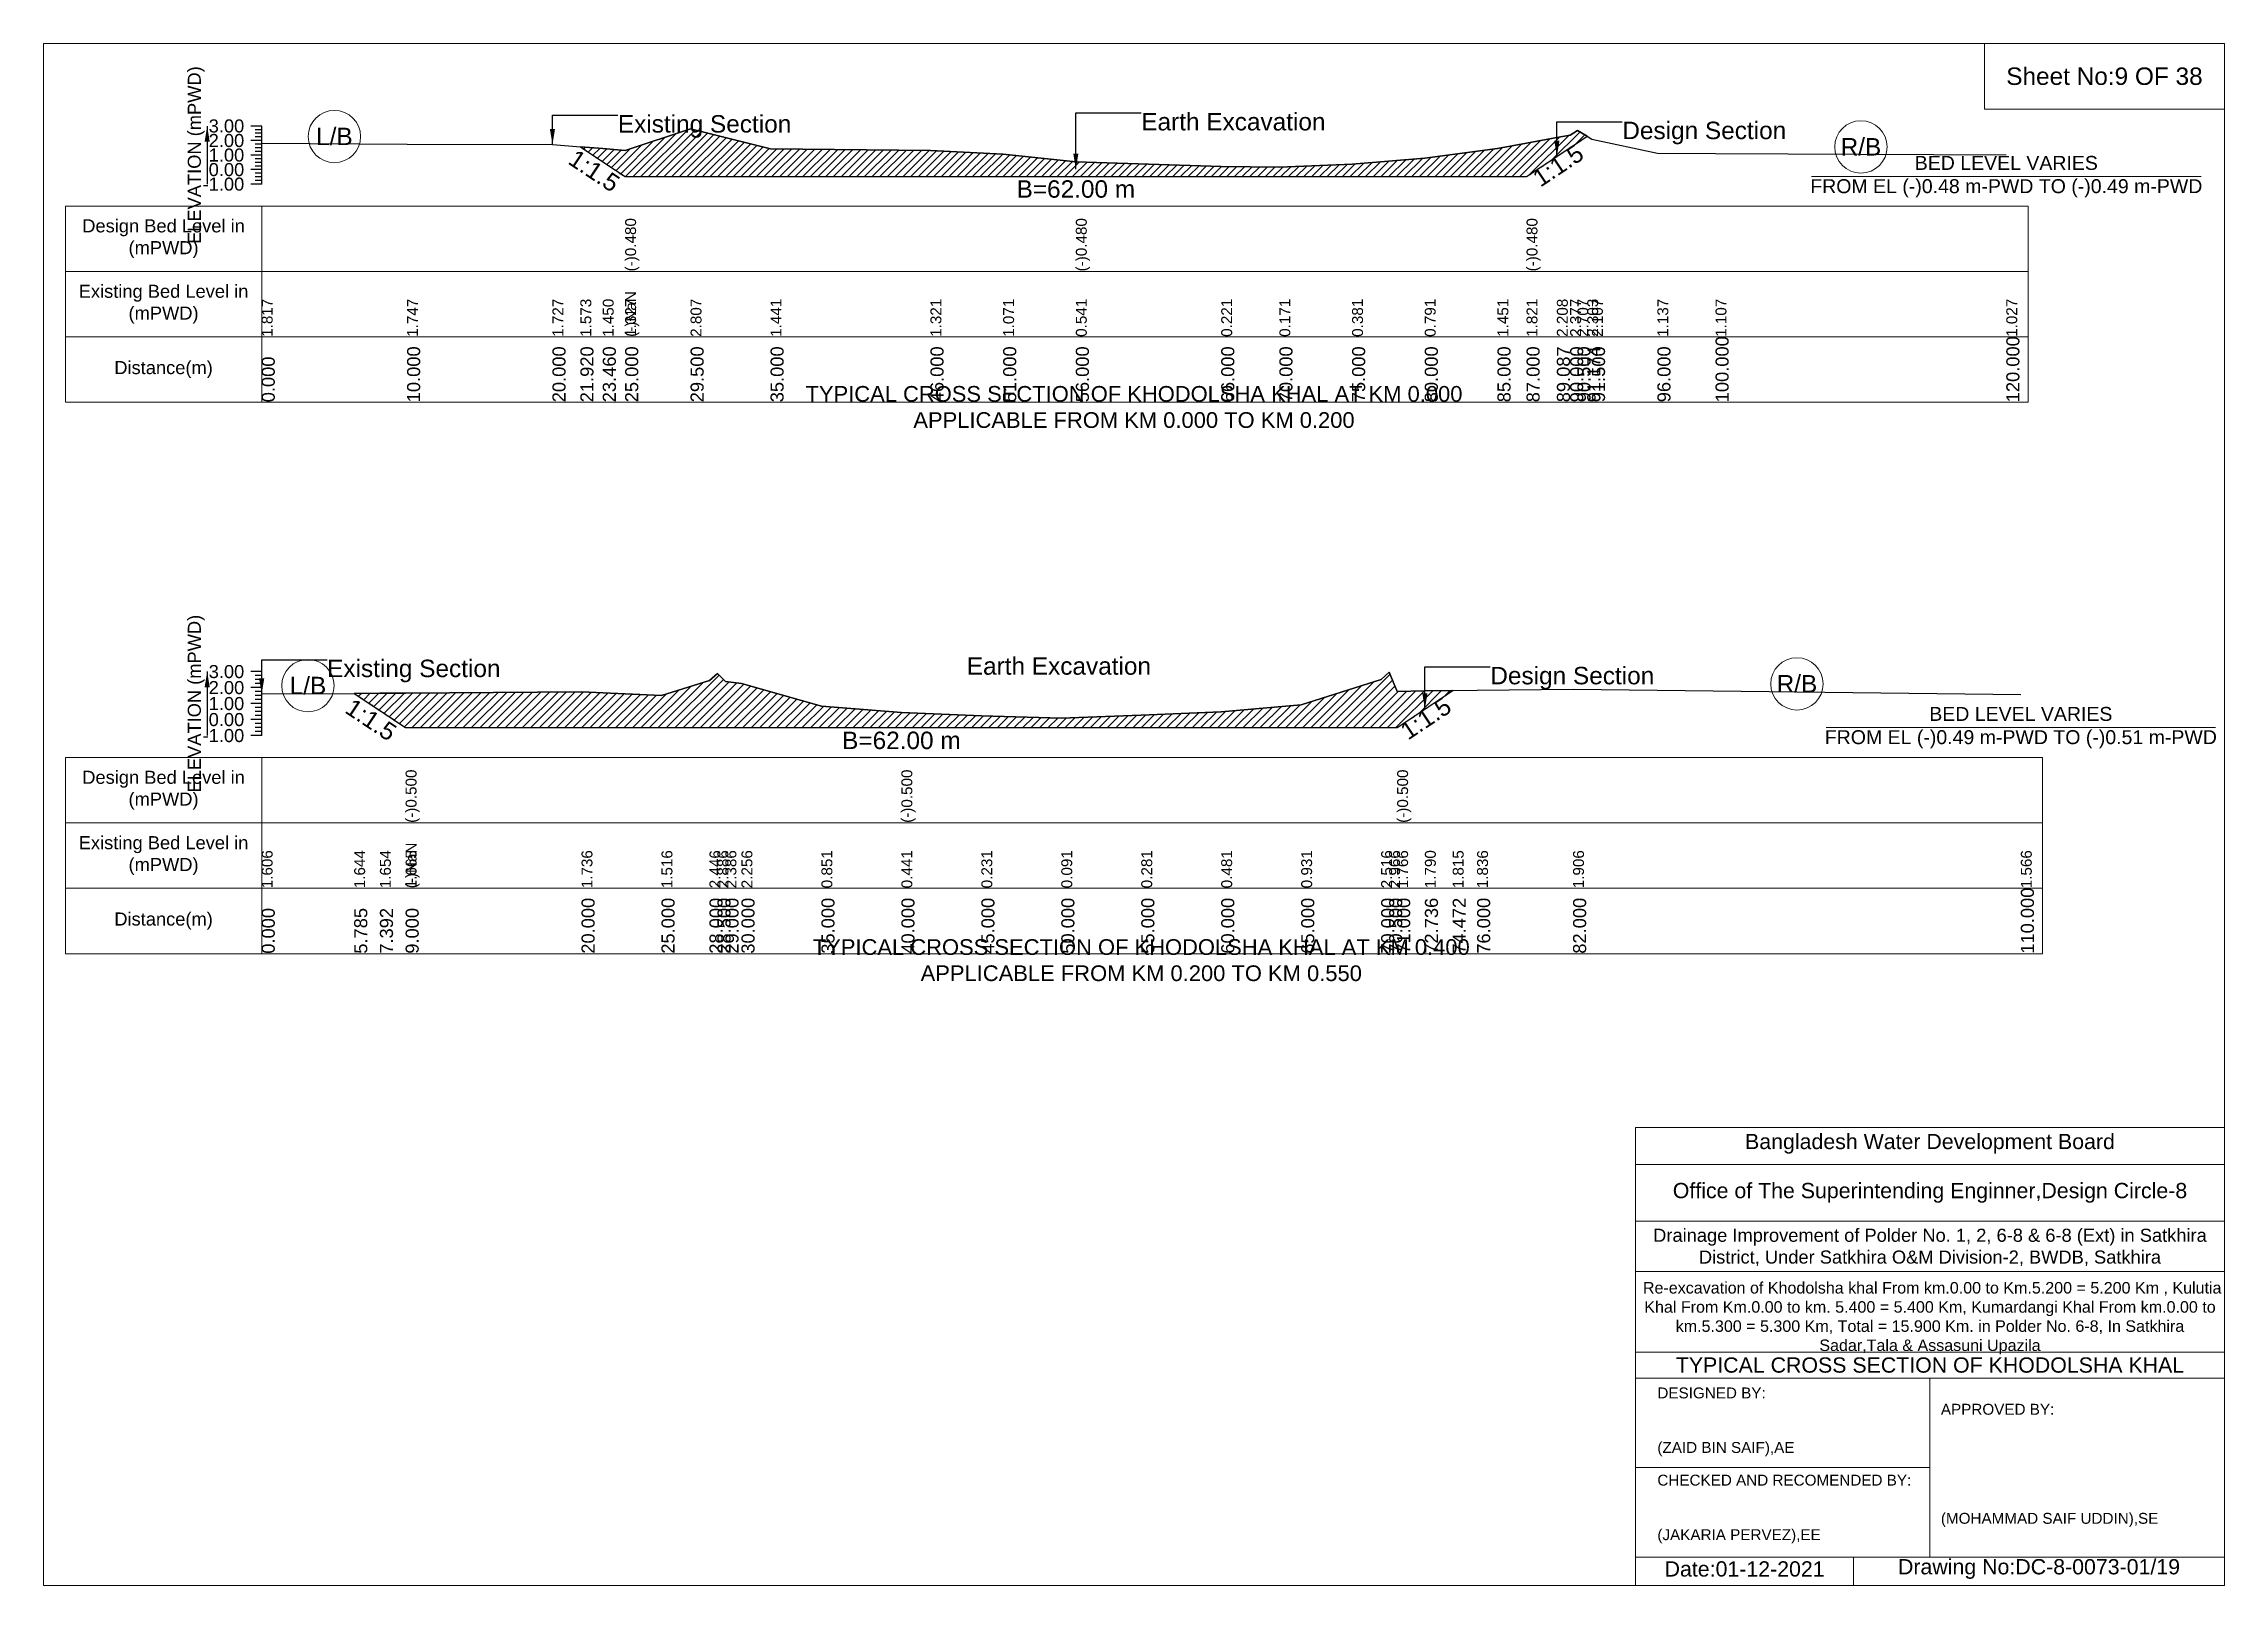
# Model space of a CAD drawing. Header units: inches. Extents: x 93000 to 476000, y -4242 to 0.
# Drawn here: x 180000 to 186000, y -4242 to 0 of the extents above; entities that cross this region are included whole.
import ezdxf

# ---------------------------------------------------------------- set-up
doc = ezdxf.new("R2010")
doc.units = ezdxf.units.IN
doc.header["$LTSCALE"] = 7
doc.header["$MEASUREMENT"] = 0
doc.linetypes.add('DASHED', pattern=[0.75, 0.5, -0.25])
for name, color, linetype, lineweight in [('Cross section Data Border', 7, 'Continuous', 9), ('Cross Section Labels', 7, 'Continuous', 9), ('Design_Bed_Level for Xsection', 7, 'DASHED', 25), ('Existing_Bed_Level for Xsection', 7, 'Continuous', 25), ('Long Section Labels', 7, 'Continuous', 9)]:
    doc.layers.add(name, color=color, linetype=linetype, lineweight=lineweight)
doc.styles.get("Standard").update_dxf_attribs({"font": 'arial.ttf'})
doc.dimstyles.get("Standard").update_dxf_attribs({"dimtxt": 0.18, "dimasz": 0.18, "dimexe": 0.18, "dimexo": 0.0625, "dimgap": 0.09, "dimtad": 0, "dimtih": 1, "dimtoh": 1, "dimdec": 4, "dimzin": 0, "dimdsep": 46, "dimtxsty": 'Standard', "dimcen": 0.09, "dimadec": 0, "dimazin": 0, "dimtfac": 1, "dimtdec": 4, "dimtofl": 0, "dimtmove": 0, "dimatfit": 3, "dimfxl": 1, "dimtolj": 1, "dimtzin": 0, "dimarcsym": 0})

msp = doc.modelspace()

# ---------------------------------------------------------------- texts
at = {"layer": 'Cross section Data Border', "attachment_point": 5}
for s, insert, char_height in [('Sheet No:9 OF 38', (185670, -90), 48), ('Bangladesh Water Development Board', (185190, -3027), 42), ('Office of The Superintending Enginner,Design Circle-8', (185190, -3162), 42)]:
    msp.add_mtext(s, dxfattribs=dict(at, insert=insert, char_height=char_height))
at = {"layer": 'Cross section Data Border'}
for s, insert, char_height, width, attachment_point in [('Design Bed Level in (mPWD)', (180330, -536.8), 36, 480, 5), ('Existing Bed Level in (mPWD)', (180330, -716.8), 36, 480, 5), ('Distance(m)', (180330, -896.8), 36, 480, 5), ('Design Bed Level in (mPWD)', (180330, -2054), 36, 480, 5), ('Existing Bed Level in (mPWD)', (180330, -2234), 36, 480, 5), ('Distance(m)', (180330, -2414), 36, 480, 5), ('Drainage Improvement of Polder No. 1, 2, 6-8 & 6-8 (Ext) in Satkhira District, Under Satkhira O&M Division-2, BWDB, Satkhira', (185190, -3312), 36, 1680, 5), (' Re-excavation of Khodolsha khal From km.0.00 to Km.5.200 = 5.200 Km , Kulutia Khal From Km.0.00 to km. 5.400 = 5.400 Km, Kumardangi Khal From km.0.00 to km.5.300 = 5.300 Km, Total = 15.900 Km. in Polder No. 6-8, In Satkhira Sadar,Tala & Assasuni Upazila', (185190, -3507), 31.6143, 1620, 5), ('TYPICAL CROSS SECTION OF KHODOLSHA KHAL', (185190, -3636), 42, 1680, 5), ('DESIGNED BY:^J^J^J(ZAID BIN SAIF),AE', (184440, -3792), 30, 840, 4), ('APPROVED BY:^J^J^J^J^J^J(MOHAMMAD SAIF UDDIN),SE', (185220, -3912), 30, 840, 4), ('CHECKED AND RECOMENDED BY:^J^J^J(JAKARIA PERVEZ),EE', (184440, -4032), 30, 840, 4), ('Date:01-12-2021', (184680, -4197), 42, 840, 5), ('Drawing No:DC-8-0073-01/19', (185490, -4197), 42, 1320, 5)]:
    msp.add_mtext(s, dxfattribs=dict(at, insert=insert, char_height=char_height, width=width, attachment_point=attachment_point))
at = {"layer": 'Cross Section Labels'}
for s, insert, char_height, attachment_point in [('L/B', (180800, -255.6), 48, 5), ('Existing Section', (181580, -196.8), 48, 1), ('Earth Excavation', (183020, -190.8), 48, 1), ('Design Section', (184343.5, -214.8), 48, 1), ('R/B', (185000, -284.2), 48, 5), ('BED LEVEL VARIES ^JFROM EL (-)0.48 m-PWD TO (-)0.49 m-PWD', (185400, -366), 38.4, 5), ('B=62.00 m', (182840, -376), 48, 2), ('TYPICAL CROSS SECTION OF KHODOLSHA KHAL AT KM 0.000^JAPPLICABLE FROM KM 0.000 TO KM 0.200', (183000, -1000), 43.2, 5), ('L/B', (180727.3, -1766.5), 48, 5), ('Existing Section', (180780, -1695), 48, 1), ('Earth Excavation', (182540, -1688.4), 48, 1), ('Design Section', (183980.4, -1714.8), 48, 1), ('R/B', (184824, -1761.6), 48, 5), ('BED LEVEL VARIES ^JFROM EL (-)0.49 m-PWD TO (-)0.51 m-PWD', (185440, -1882), 38.4, 5), ('B=62.00 m', (182360, -1893), 48, 2), ('TYPICAL CROSS SECTION OF KHODOLSHA KHAL AT KM 0.400^JAPPLICABLE FROM KM 0.200 TO KM 0.550', (183020, -2522), 43.2, 5)]:
    msp.add_mtext(s, dxfattribs=dict(at, insert=insert, char_height=char_height, attachment_point=attachment_point))
at = {"layer": 'Cross Section Labels', "char_height": 48, "attachment_point": 2}
for insert, rotation in [((181528.4, -330), 326.30993), ((184153.5, -315.4), 33.69007), ((183789.4, -1836.6), 33.69007), ((180914.3, -1840.3), 326.30993)]:
    msp.add_mtext('1:1.5', dxfattribs=dict(at, insert=insert, rotation=rotation))
at = {"layer": 'Existing_Bed_Level for Xsection', "char_height": 36, "attachment_point": 5, "rotation": 90}
for insert in [(180420, -306.8), (180420, -1816)]:
    msp.add_mtext('ELEVATION (mPWD)', dxfattribs=dict(at, insert=insert))
at = {"layer": 'Existing_Bed_Level for Xsection', "char_height": 36, "attachment_point": 6}
for s, insert in [('3.00', (180552, -226.8)), ('2.00', (180552, -266.8)), ('1.00', (180552, -306.8)), ('0.00', (180552, -346.8)), ('-1.00', (180552, -386.8)), ('3.00', (180552, -1728)), ('2.00', (180552, -1772)), ('1.00', (180552, -1816)), ('0.00', (180552, -1860)), ('-1.00', (180552, -1904))]:
    msp.add_mtext(s, dxfattribs=dict(at, insert=insert))
at = {"layer": 'Long Section Labels', "attachment_point": 1, "rotation": 90}
for s, insert, char_height in [('(-)0.480', (181600, -626.8), 30), ('(-)0.480', (182840, -626.8), 30), ('(-)0.480', (184080, -626.8), 30), ('1.817', (180600, -806.8), 30), ('1.747', (181000, -806.8), 30), ('1.727', (181400, -806.8), 30), ('1.573', (181476.8, -806.8), 30), ('1.450', (181538.4, -806.8), 30), ('(-)NaN', (181600, -806.8), 30), ('1.327', (181600, -806.8), 30), ('1.327', (181600, -806.8), 30), ('2.807', (181780, -806.8), 30), ('1.441', (182000, -806.8), 30), ('1.321', (182440, -806.8), 30), ('1.071', (182640, -806.8), 30), ('0.541', (182840, -806.8), 30), ('0.541', (182840, -806.8), 30), ('0.541', (182840, -806.8), 30), ('0.221', (183240, -806.8), 30), ('0.171', (183400, -806.8), 30), ('0.381', (183600, -806.8), 30), ('0.791', (183800, -806.8), 30), ('1.451', (184000, -806.8), 30), ('1.821', (184080, -806.8), 30), ('1.821', (184080, -806.8), 30), ('1.821', (184080, -806.8), 30), ('2.208', (184163.5, -806.8), 30), ('2.377', (184200, -806.8), 30), ('2.707', (184220, -806.8), 30), ('2.303', (184247, -806.8), 30), ('2.107', (184260, -806.8), 30), ('1.137', (184440, -806.8), 30), ('1.107', (184600, -806.8), 30), ('1.027', (185400, -806.8), 30), ('10.000', (181000, -986.8), 36), ('20.000', (181400, -986.8), 36), ('21.920', (181476.8, -986.8), 36), ('23.460', (181538.4, -986.8), 36), ('25.000', (181600, -986.8), 36), ('25.000', (181600, -986.8), 36), ('25.000', (181600, -986.8), 36), ('29.500', (181780, -986.8), 36), ('35.000', (182000, -986.8), 36), ('46.000', (182440, -986.8), 36), ('51.000', (182640, -986.8), 36), ('56.000', (182840, -986.8), 36), ('56.000', (182840, -986.8), 36), ('56.000', (182840, -986.8), 36), ('66.000', (183240, -986.8), 36), ('70.000', (183400, -986.8), 36), ('75.000', (183600, -986.8), 36), ('80.000', (183800, -986.8), 36), ('85.000', (184000, -986.8), 36), ('87.000', (184080, -986.8), 36), ('87.000', (184080, -986.8), 36), ('87.000', (184080, -986.8), 36), ('89.087', (184163.5, -986.8), 36), ('90.000', (184200, -986.8), 36), ('90.500', (184220, -986.8), 36), ('91.174', (184247, -986.8), 36), ('91.500', (184260, -986.8), 36), ('96.000', (184440, -986.8), 36), ('100.000', (184600, -986.8), 36), ('120.000', (185400, -986.8), 36), ('0.000', (180600, -986.8), 36), ('(-)0.500', (180996, -2144), 30), ('(-)0.500', (182360, -2144), 30), ('(-)0.500', (183724, -2144), 30), ('(-)NaN', (180996, -2324), 30), ('(-)NaN', (180996, -2324), 30), ('(-)NaN', (180996, -2324), 30), ('1.606', (180600, -2324), 30), ('1.644', (180854.5, -2324), 30), ('1.654', (180925.3, -2324), 30), ('1.665', (180996, -2324), 30), ('1.665', (180996, -2324), 30), ('1.736', (181480, -2324), 30), ('1.516', (181700, -2324), 30), ('2.446', (181832, -2324), 30), ('2.886', (181854, -2324), 30), ('2.386', (181876, -2324), 30), ('2.256', (181920, -2324), 30), ('0.851', (182140, -2324), 30), ('0.441', (182360, -2324), 30), ('0.441', (182360, -2324), 30), ('0.231', (182580, -2324), 30), ('0.091', (182800, -2324), 30), ('0.281', (183020, -2324), 30), ('0.481', (183240, -2324), 30), ('0.931', (183460, -2324), 30), ('2.516', (183680, -2324), 30), ('2.966', (183702, -2324), 30), ('1.766', (183724, -2324), 30), ('1.766', (183724, -2324), 30), ('1.790', (183800.4, -2324), 30), ('1.815', (183876.8, -2324), 30), ('1.836', (183944, -2324), 30), ('1.906', (184208, -2324), 30), ('1.566', (185440, -2324), 30), ('110.000', (185440, -2504), 36), ('0.000', (180600, -2504), 36), ('5.785', (180854.5, -2504), 36), ('7.392', (180925.3, -2504), 36), ('9.000', (180996, -2504), 36), ('9.000', (180996, -2504), 36), ('9.000', (180996, -2504), 36), ('20.000', (181480, -2504), 36), ('25.000', (181700, -2504), 36), ('28.000', (181832, -2504), 36), ('28.500', (181854, -2504), 36), ('29.000', (181876, -2504), 36), ('30.000', (181920, -2504), 36), ('35.000', (182140, -2504), 36), ('40.000', (182360, -2504), 36), ('40.000', (182360, -2504), 36), ('40.000', (182360, -2504), 36), ('45.000', (182580, -2504), 36), ('50.000', (182800, -2504), 36), ('55.000', (183020, -2504), 36), ('60.000', (183240, -2504), 36), ('65.000', (183460, -2504), 36), ('70.000', (183680, -2504), 36), ('70.500', (183702, -2504), 36), ('71.000', (183724, -2504), 36), ('71.000', (183724, -2504), 36), ('71.000', (183724, -2504), 36), ('72.736', (183800.4, -2504), 36), ('74.472', (183876.8, -2504), 36), ('76.000', (183944, -2504), 36), ('82.000', (184208, -2504), 36)]:
    msp.add_mtext(s, dxfattribs=dict(at, insert=insert, char_height=char_height))

# ---------------------------------------------------------------- hatches: boundary and pattern name
at = {"layer": 'Existing_Bed_Level for Xsection'}
h = msp.add_hatch(dxfattribs=at)
h.set_pattern_fill('ANSI31', color=256, scale=120, style=0)
h.paths.add_polyline_path([(181476.8, -283.9), (181538.4, -325), (181600, -366), (181780, -366), (182000, -366), (182440, -366), (182640, -366), (182840, -366), (183240, -366), (183400, -366), (183600, -366), (183800, -366), (184000, -366), (184080, -366), (184163.5, -310.4), (184200, -286), (184220, -272.7), (184247, -254.7), (184220, -238.6), (184200, -251.8), (184163.5, -258.5), (184080, -274), (184000, -288.8), (183800, -315.2), (183600, -331.6), (183400, -340), (183240, -338), (182840, -325.2), (182640, -304), (182440, -294), (182000, -289.2), (181780, -234.6), (181600, -293.8), (181538.4, -288.8)])
h = msp.add_hatch(dxfattribs=at)
h.set_pattern_fill('ANSI31', color=256, scale=132, style=0)
h.paths.add_polyline_path([(180854.5, -1787.7), (180925.3, -1834.8), (180996, -1882), (181480, -1882), (181700, -1882), (181832, -1882), (181854, -1882), (181876, -1882), (181920, -1882), (182140, -1882), (182360, -1882), (182580, -1882), (182800, -1882), (183020, -1882), (183240, -1882), (183460, -1882), (183680, -1882), (183702, -1882), (183724, -1882), (183800.4, -1831.1), (183876.8, -1780.2), (183800.4, -1781.2), (183724, -1782.3), (183702, -1729.5), (183680, -1749.3), (183460, -1819), (183240, -1838.8), (183020, -1847.6), (182800, -1856), (182580, -1849.8), (182360, -1840.6), (182140, -1822.6), (181920, -1760.7), (181876, -1755), (181854, -1733), (181832, -1752.4), (181700, -1793.3), (181480, -1783.6), (180996, -1786.8), (180925.3, -1787.2)])

# ---------------------------------------------------------------- linework, layer by layer
at = {"layer": 'Cross section Data Border'}
for points in [[(180000, 0), (186000, 0), (186000, -4242), (180000, -4242)], [(185340, 0), (186000, 0), (186000, -180), (185340, -180)], [(180060, -446.8), (185460, -446.8), (185460, -986.8), (180060, -986.8)], [(180060, -1964), (185500, -1964), (185500, -2504), (180060, -2504)]]:
    msp.add_lwpolyline(points, close=True, dxfattribs=at)
for points in [[(180600, -446.8), (180600, -986.8)], [(180060, -626.8), (185460, -626.8)], [(180060, -806.8), (185460, -806.8)], [(180600, -1964), (180600, -2504)], [(180060, -2144), (185500, -2144)], [(180060, -2324), (185500, -2324)], [(184380, -4242), (184380, -2982), (186000, -2982)], [(184380, -3084), (186000, -3084)], [(184380, -3240), (186000, -3240)], [(184380, -3378), (186000, -3378)], [(184380, -3600), (186000, -3600)], [(184380, -3672), (186000, -3672)], [(185190, -3672), (185190, -4164)], [(184380, -3918), (185190, -3918)], [(184380, -4164), (186000, -4164)], [(184980, -4164), (184980, -4242)]]:
    msp.add_lwpolyline(points, dxfattribs=at)
at = {"layer": 'Cross Section Labels'}
for points in [[(184864.2, -366), (185935.8, -366)], [(184904.2, -1882), (185975.8, -1882)]]:
    msp.add_lwpolyline(points, dxfattribs=at)
for centre in [(180800, -255.6), (185000, -284.2), (180727.3, -1766.5), (184824, -1761.6)]:
    msp.add_circle(centre, 72, dxfattribs=at)
at = {"layer": 'Design_Bed_Level for Xsection'}
for points in [[(181476.8, -283.9), (181538.4, -325), (181600, -366), (182840, -366), (184080, -366), (184163.5, -310.4), (184247, -254.7)], [(180854.5, -1787.7), (180925.3, -1834.8), (180996, -1882), (182360, -1882), (183724, -1882), (183800.4, -1831.1), (183876.8, -1780.2)]]:
    msp.add_lwpolyline(points, dxfattribs=at)
at = {"layer": 'Existing_Bed_Level for Xsection'}
for points in [[(180600, -226.8), (180570, -226.8)], [(180600, -236.8), (180582, -236.8)], [(180600, -386.8), (180600, -346.8), (180600, -306.8), (180600, -266.8), (180600, -226.8)], [(180600, -274.2), (181000, -277), (181400, -277.8), (181476.8, -283.9), (181538.4, -288.8), (181600, -293.8), (181600, -293.8), (181780, -234.6), (182000, -289.2), (182440, -294), (182640, -304), (182840, -325.2), (182840, -325.2), (183240, -338), (183400, -340), (183600, -331.6), (183800, -315.2), (184000, -288.8), (184080, -274), (184080, -274), (184163.5, -258.5), (184200, -251.8), (184220, -238.6), (184247, -254.7), (184260, -262.6), (184440, -301.4), (184600, -302.6), (185400, -305.8)], [(180600, -266.8), (180570, -266.8)], [(180600, -246.8), (180582, -246.8)], [(180600, -256.8), (180582, -256.8)], [(180600, -276.8), (180582, -276.8)], [(180600, -286.8), (180582, -286.8)], [(180600, -296.8), (180582, -296.8)], [(180600, -306.8), (180570, -306.8)], [(180600, -346.8), (180570, -346.8)], [(180600, -316.8), (180582, -316.8)], [(180600, -326.8), (180582, -326.8)], [(180600, -336.8), (180582, -336.8)], [(180600, -356.8), (180582, -356.8)], [(180600, -386.8), (180570, -386.8)], [(180600, -366.8), (180582, -366.8)], [(180600, -376.8), (180582, -376.8)], [(180600, -1728), (180570, -1728)], [(180600, -1739), (180582, -1739)], [(180600, -1904), (180600, -1860), (180600, -1816), (180600, -1772), (180600, -1728)], [(180600, -1789.3), (180854.5, -1787.7), (180925.3, -1787.2), (180996, -1786.8), (180996, -1786.8), (181480, -1783.6), (181700, -1793.3), (181832, -1752.4), (181854, -1733), (181876, -1755), (181920, -1760.7), (182140, -1822.6), (182360, -1840.6), (182360, -1840.6), (182580, -1849.8), (182800, -1856), (183020, -1847.6), (183240, -1838.8), (183460, -1819), (183680, -1749.3), (183702, -1729.5), (183724, -1782.3), (183724, -1782.3), (183800.4, -1781.2), (183876.8, -1780.2), (183944, -1779.2), (184208, -1776.1), (185440, -1791.1)], [(180600, -1772), (180570, -1772)], [(180600, -1750), (180582, -1750)], [(180600, -1761), (180582, -1761)], [(180600, -1783), (180582, -1783)], [(180600, -1794), (180582, -1794)], [(180600, -1816), (180570, -1816)], [(180600, -1805), (180582, -1805)], [(180600, -1827), (180582, -1827)], [(180600, -1838), (180582, -1838)], [(180600, -1849), (180582, -1849)], [(180600, -1860), (180570, -1860)], [(180600, -1904), (180570, -1904)], [(180600, -1871), (180582, -1871)], [(180600, -1882), (180582, -1882)], [(180600, -1893), (180582, -1893)]]:
    msp.add_lwpolyline(points, dxfattribs=at)
for points in [[(181476.8, -283.9), (181476.8, -283.9), (181538.4, -325), (181600, -366), (181600, -366), (181780, -366), (182000, -366), (182440, -366), (182640, -366), (182840, -366), (182840, -366), (183240, -366), (183400, -366), (183600, -366), (183800, -366), (184000, -366), (184080, -366), (184080, -366), (184163.5, -310.4), (184200, -286), (184220, -272.7), (184247, -254.7), (184220, -238.6), (184200, -251.8), (184163.5, -258.5), (184080, -274), (184080, -274), (184000, -288.8), (183800, -315.2), (183600, -331.6), (183400, -340), (183240, -338), (182840, -325.2), (182840, -325.2), (182640, -304), (182440, -294), (182000, -289.2), (181780, -234.6), (181600, -293.8), (181600, -293.8), (181538.4, -288.8), (181476.8, -283.9)], [(180854.5, -1787.7), (180925.3, -1834.8), (180996, -1882), (180996, -1882), (181480, -1882), (181700, -1882), (181832, -1882), (181854, -1882), (181876, -1882), (181920, -1882), (182140, -1882), (182360, -1882), (182360, -1882), (182580, -1882), (182800, -1882), (183020, -1882), (183240, -1882), (183460, -1882), (183680, -1882), (183702, -1882), (183724, -1882), (183724, -1882), (183800.4, -1831.1), (183876.8, -1780.2), (183800.4, -1781.2), (183724, -1782.3), (183724, -1782.3), (183702, -1729.5), (183680, -1749.3), (183460, -1819), (183240, -1838.8), (183020, -1847.6), (182800, -1856), (182580, -1849.8), (182360, -1840.6), (182360, -1840.6), (182140, -1822.6), (181920, -1760.7), (181876, -1755), (181854, -1733), (181832, -1752.4), (181700, -1793.3), (181480, -1783.6), (180996, -1786.8), (180996, -1786.8), (180925.3, -1787.2)]]:
    msp.add_lwpolyline(points, close=True, dxfattribs=at)

msp.set_redraw_order([(e.dxf.handle, doc.entitydb.next_handle()) for e in msp.query("TEXT MTEXT ATTDEF DIMENSION ARC_DIMENSION")])  # texts and dimensions are drawn at this point

# ---------------------------------------------------------------- leaders
at = {"layer": 'Cross Section Labels', "annotation_type": 0, "has_hookline": 1, "hookline_direction": 0}
for points, text_width in [([(181400, -277.8), (181400, -196.8), (181579.9, -196.8)], 467.2), ([(182840, -345.6), (182840, -190.8), (183019.9, -190.8)], 497), ([(184163.5, -310.4), (184163.5, -214.8), (184343.4, -214.8)], 441.2), ([(180600, -1789.3), (180600, -1695), (180779.9, -1695)], 467.2), ([(183800.4, -1831.1), (183800.4, -1714.8), (183980.3, -1714.8)], 441.2)]:
    msp.add_leader(points, dimstyle='Standard', override={"dimasz": 43.2}, dxfattribs=dict(at, text_width=text_width))
at = {"layer": 'Existing_Bed_Level for Xsection'}
for points in [[(180450, -226.8), (180450, -386.8)], [(180450, -1728), (180450, -1904)]]:
    msp.add_leader(points, dimstyle='Standard', override={"dimasz": 43.2}, dxfattribs=at)

doc.saveas('drawing.dxf')
